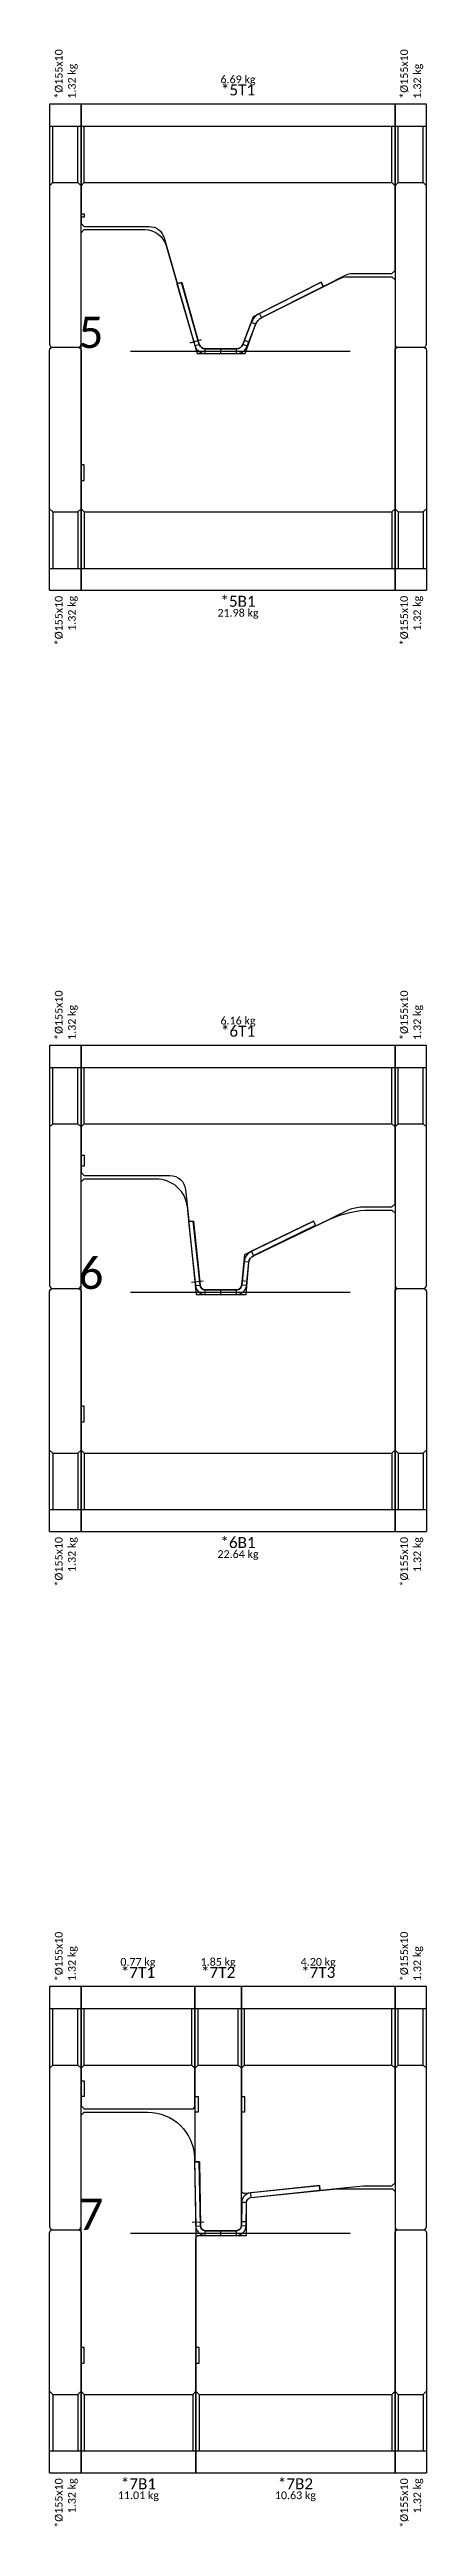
# Model space of a CAD drawing. Header units: millimetres. Extents: x -43 to 662, y -5184 to -4.
# Drawn here: x -20 to 100, y -2277 to -1488 of the extents above; entities that cross this region are included whole.
import ezdxf
from ezdxf.enums import TextEntityAlignment as Align

# ---------------------------------------------------------------- set-up
doc = ezdxf.new("R2010")
doc.units = ezdxf.units.MM
doc.layers.add('0-CAD-polyline', color=7, linetype='CONTINUOUS')
doc.styles.get("Standard").update_dxf_attribs({"font": 'calibri.ttf', "height": 3})

msp = doc.modelspace()

# ---------------------------------------------------------------- texts
at = {"layer": '0-CAD-polyline', "color": 5}
for s, p in [('*Ø155x10', (-16.78, -1503.34)), ('1.32 kg', (-12.58, -1503.34)), ('*Ø155x10', (93.22, -1503.34)), ('1.32 kg', (97.42, -1503.34)), ('*Ø155x10', (-16.78, -1803.44)), ('1.32 kg', (-12.58, -1803.44)), ('*Ø155x10', (93.22, -1803.44)), ('1.32 kg', (97.42, -1803.44)), ('*Ø155x10', (-16.78, -2103.54)), ('1.32 kg', (-12.58, -2103.54)), ('*Ø155x10', (93.22, -2103.54)), ('1.32 kg', (97.42, -2103.54))]:
    msp.add_text(s, height=2.45, rotation=90, dxfattribs=at).set_placement(p, align=Align.MIDDLE_LEFT)
for s, height, p in [('6.69 kg', 2.45, (40.32, -1499.14)), ('*5T1', 3.5, (40.32, -1503.34)), ('6.16 kg', 2.45, (40.32, -1799.24)), ('*6T1', 3.5, (40.32, -1803.44)), ('0.77 kg', 2.45, (8.45, -2099.34)), ('*7T1', 3.5, (8.45, -2103.54)), ('1.85 kg', 2.45, (33.99, -2099.34)), ('*7T2', 3.5, (33.99, -2103.54)), ('4.20 kg', 2.45, (65.86, -2099.34)), ('*7T3', 3.5, (65.86, -2103.54))]:
    msp.add_text(s, height=height, dxfattribs=at).set_placement(p, align=Align.BOTTOM_CENTER)
at = {"layer": '0-CAD-polyline'}
for s, p in [(' 5', (-13.97, -1582.84)), (' 6', (-13.97, -1882.84)), (' 7', (-13.97, -2182.84))]:
    msp.add_text(s, height=10, dxfattribs=at).set_placement(p)
at = {"layer": '0-CAD-polyline', "color": 1}
for s, p in [('*Ø155x10', (-16.78, -1661.84)), ('1.32 kg', (-12.58, -1661.84)), ('*Ø155x10', (93.22, -1661.84)), ('1.32 kg', (97.42, -1661.84)), ('*Ø155x10', (-16.78, -1961.94)), ('1.32 kg', (-12.58, -1961.94)), ('*Ø155x10', (93.22, -1961.94)), ('1.32 kg', (97.42, -1961.94)), ('*Ø155x10', (-16.78, -2262.04)), ('1.32 kg', (-12.58, -2262.04)), ('*Ø155x10', (93.22, -2262.04)), ('1.32 kg', (97.42, -2262.04))]:
    msp.add_text(s, height=2.45, rotation=90, dxfattribs=at).set_placement(p, align=Align.MIDDLE_RIGHT)
for s, height, p in [('21.98 kg', 2.45, (40.32, -1666.04)), ('*5B1', 3.5, (40.32, -1661.84)), ('22.64 kg', 2.45, (40.32, -1966.14)), ('*6B1', 3.5, (40.32, -1961.94)), ('11.01 kg', 2.45, (8.61, -2266.24)), ('*7B1', 3.5, (8.61, -2262.04)), ('10.63 kg', 2.45, (58.61, -2266.24)), ('*7B2', 3.5, (58.61, -2262.04))]:
    msp.add_text(s, height=height, dxfattribs=at).set_placement(p, align=Align.TOP_CENTER)

# ---------------------------------------------------------------- linework, layer by layer
at = {"layer": '0-CAD-polyline', "color": 1}
for p, q in [((100.32, -1505.09), (-19.68, -1505.09)), ((6.03, -1583.84), (76.03, -1583.84)), ((-8.68, -1620.09), (-9.68, -1620.09)), ((-9.68, -1625.09), (-8.68, -1625.09)), ((-8.68, -1625.09), (-8.68, -1620.09)), ((-19.68, -1634.09), (-18.68, -1635.09)), ((-9.68, -1634.09), (-10.68, -1635.09)), ((-9.68, -1634.09), (-8.68, -1635.09)), ((90.32, -1634.09), (89.32, -1635.09)), ((90.32, -1634.09), (91.32, -1635.09)), ((100.32, -1634.09), (99.32, -1635.09)), ((-18.68, -1635.09), (-18.68, -1653.09)), ((-18.68, -1635.09), (-10.68, -1635.09)), ((-18.68, -1635.09), (-18.68, -1653.09)), ((-10.68, -1635.09), (-10.68, -1653.09)), ((-10.68, -1635.09), (-10.68, -1653.09)), ((-8.68, -1635.09), (-8.68, -1653.09)), ((-8.68, -1635.09), (89.32, -1635.09)), ((-8.68, -1635.09), (-8.68, -1653.09)), ((89.32, -1635.09), (89.32, -1653.09)), ((89.32, -1635.09), (89.32, -1653.09)), ((91.32, -1635.09), (91.32, -1653.09)), ((91.32, -1635.09), (99.32, -1635.09)), ((91.32, -1635.09), (91.32, -1653.09)), ((99.32, -1635.09), (99.32, -1653.09)), ((99.32, -1635.09), (99.32, -1653.09)), ((-19.68, -1653.09), (-9.68, -1653.09)), ((-19.68, -1653.09), (-9.68, -1653.09)), ((-9.68, -1653.09), (90.32, -1653.09)), ((-9.68, -1653.09), (90.32, -1653.09)), ((90.32, -1653.09), (100.32, -1653.09)), ((90.32, -1653.09), (100.32, -1653.09)), ((-19.68, -1660.09), (100.32, -1660.09)), ((100.32, -1805.19), (-19.68, -1805.19)), ((6.03, -1883.84), (76.03, -1883.84)), ((-8.68, -1920.19), (-9.68, -1920.19)), ((-9.68, -1925.19), (-8.68, -1925.19)), ((-8.68, -1925.19), (-8.68, -1920.19)), ((-19.68, -1934.19), (-18.68, -1935.19)), ((-9.68, -1934.19), (-10.68, -1935.19)), ((-9.68, -1934.19), (-8.68, -1935.19)), ((90.32, -1934.19), (89.32, -1935.19)), ((90.32, -1934.19), (91.32, -1935.19)), ((100.32, -1934.19), (99.32, -1935.19)), ((-18.68, -1935.19), (-18.68, -1953.19)), ((-18.68, -1935.19), (-10.68, -1935.19)), ((-18.68, -1935.19), (-18.68, -1953.19)), ((-10.68, -1935.19), (-10.68, -1953.19)), ((-10.68, -1935.19), (-10.68, -1953.19)), ((-8.68, -1935.19), (-8.68, -1953.19)), ((-8.68, -1935.19), (89.32, -1935.19)), ((-8.68, -1935.19), (-8.68, -1953.19)), ((89.32, -1935.19), (89.32, -1953.19)), ((89.32, -1935.19), (89.32, -1953.19)), ((91.32, -1935.19), (91.32, -1953.19)), ((91.32, -1935.19), (99.32, -1935.19)), ((91.32, -1935.19), (91.32, -1953.19)), ((99.32, -1935.19), (99.32, -1953.19)), ((99.32, -1935.19), (99.32, -1953.19)), ((-19.68, -1953.19), (-9.68, -1953.19)), ((-19.68, -1953.19), (-9.68, -1953.19)), ((-9.68, -1953.19), (90.32, -1953.19)), ((-9.68, -1953.19), (90.32, -1953.19)), ((90.32, -1953.19), (100.32, -1953.19)), ((90.32, -1953.19), (100.32, -1953.19)), ((-19.68, -1960.19), (100.32, -1960.19)), ((100.32, -2105.29), (-19.68, -2105.29)), ((6.03, -2183.84), (76.03, -2183.84)), ((-8.68, -2220.29), (-9.68, -2220.29)), ((-9.68, -2225.29), (-8.68, -2225.29)), ((-8.68, -2225.29), (-8.68, -2220.29)), ((27.9, -2220.29), (26.9, -2220.29)), ((26.9, -2225.29), (27.9, -2225.29)), ((27.9, -2225.29), (27.9, -2220.29)), ((-19.68, -2234.29), (-18.68, -2235.29)), ((-9.68, -2234.29), (-10.68, -2235.29)), ((-9.68, -2234.29), (-8.68, -2235.29)), ((26.9, -2234.29), (25.9, -2235.29)), ((26.9, -2234.29), (27.9, -2235.29)), ((90.32, -2234.29), (89.32, -2235.29)), ((90.32, -2234.29), (91.32, -2235.29)), ((100.32, -2234.29), (99.32, -2235.29)), ((-18.68, -2235.29), (-18.68, -2253.29)), ((-18.68, -2235.29), (-10.68, -2235.29)), ((-18.68, -2235.29), (-18.68, -2253.29)), ((-10.68, -2235.29), (-10.68, -2253.29)), ((-10.68, -2235.29), (-10.68, -2253.29)), ((-8.68, -2235.29), (-8.68, -2253.29)), ((-8.68, -2235.29), (25.9, -2235.29)), ((-8.68, -2235.29), (-8.68, -2253.29)), ((25.9, -2235.29), (25.9, -2253.29)), ((25.9, -2235.29), (25.9, -2253.29)), ((27.9, -2235.29), (27.9, -2253.29)), ((27.9, -2235.29), (89.32, -2235.29)), ((27.9, -2235.29), (27.9, -2253.29)), ((89.32, -2235.29), (89.32, -2253.29)), ((89.32, -2235.29), (89.32, -2253.29)), ((91.32, -2235.29), (91.32, -2253.29)), ((91.32, -2235.29), (99.32, -2235.29)), ((91.32, -2235.29), (91.32, -2253.29)), ((99.32, -2235.29), (99.32, -2253.29)), ((99.32, -2235.29), (99.32, -2253.29)), ((-19.68, -2253.29), (-9.68, -2253.29)), ((-19.68, -2253.29), (-9.68, -2253.29)), ((-9.68, -2253.29), (26.9, -2253.29)), ((-9.68, -2253.29), (26.9, -2253.29)), ((26.9, -2253.29), (90.32, -2253.29)), ((26.9, -2253.29), (90.32, -2253.29)), ((90.32, -2253.29), (100.32, -2253.29)), ((90.32, -2253.29), (100.32, -2253.29)), ((-19.68, -2260.29), (100.32, -2260.29))]:
    msp.add_line(p, q, dxfattribs=at)
at = {"layer": '0-CAD-polyline', "color": 5}
for p, q in [((-19.68, -1512.09), (-9.68, -1512.09)), ((-19.68, -1512.09), (-9.68, -1512.09)), ((-18.68, -1530.09), (-18.68, -1512.09)), ((-18.68, -1530.09), (-18.68, -1512.09)), ((-10.68, -1530.09), (-10.68, -1512.09)), ((-10.68, -1530.09), (-10.68, -1512.09)), ((-9.68, -1512.09), (90.32, -1512.09)), ((-9.68, -1512.09), (90.32, -1512.09)), ((-8.68, -1530.09), (-8.68, -1512.09)), ((-8.68, -1530.09), (-8.68, -1512.09)), ((89.32, -1530.09), (89.32, -1512.09)), ((89.32, -1530.09), (89.32, -1512.09)), ((90.32, -1512.09), (100.32, -1512.09)), ((90.32, -1512.09), (100.32, -1512.09)), ((91.32, -1530.09), (91.32, -1512.09)), ((91.32, -1530.09), (91.32, -1512.09)), ((99.32, -1530.09), (99.32, -1512.09)), ((99.32, -1530.09), (99.32, -1512.09)), ((-19.68, -1531.09), (-18.68, -1530.09)), ((-18.68, -1530.09), (-10.68, -1530.09)), ((-9.68, -1531.09), (-10.68, -1530.09)), ((-9.68, -1531.09), (-8.68, -1530.09)), ((-8.68, -1530.09), (89.32, -1530.09)), ((90.32, -1531.09), (89.32, -1530.09)), ((90.32, -1531.09), (91.32, -1530.09)), ((91.32, -1530.09), (99.32, -1530.09)), ((100.32, -1531.09), (99.32, -1530.09)), ((-9.68, -1540.09), (-8.68, -1540.09)), ((-8.68, -1541.09), (-9.68, -1541.09)), ((-8.68, -1540.09), (-8.68, -1541.09)), ((45.96, -1575.24), (44.56, -1574.71)), ((47.84, -1573.15), (47.16, -1571.82)), ((26.54, -1582.08), (27.98, -1581.67)), ((29.87, -1584.59), (29.87, -1583.09)), ((34.87, -1584.59), (34.87, -1583.09)), ((39.87, -1584.59), (39.87, -1583.09)), ((43.27, -1582.25), (41.87, -1581.71)), ((-19.68, -1812.19), (-9.68, -1812.19)), ((-19.68, -1812.19), (-9.68, -1812.19)), ((-18.68, -1830.19), (-18.68, -1812.19)), ((-18.68, -1830.19), (-18.68, -1812.19)), ((-10.68, -1830.19), (-10.68, -1812.19)), ((-10.68, -1830.19), (-10.68, -1812.19)), ((-9.68, -1812.19), (90.32, -1812.19)), ((-9.68, -1812.19), (90.32, -1812.19)), ((-8.68, -1830.19), (-8.68, -1812.19)), ((-8.68, -1830.19), (-8.68, -1812.19)), ((89.32, -1830.19), (89.32, -1812.19)), ((89.32, -1830.19), (89.32, -1812.19)), ((90.32, -1812.19), (100.32, -1812.19)), ((90.32, -1812.19), (100.32, -1812.19)), ((91.32, -1830.19), (91.32, -1812.19)), ((91.32, -1830.19), (91.32, -1812.19)), ((99.32, -1830.19), (99.32, -1812.19)), ((99.32, -1830.19), (99.32, -1812.19)), ((-19.68, -1831.19), (-18.68, -1830.19)), ((-18.68, -1830.19), (-10.68, -1830.19)), ((-9.68, -1831.19), (-10.68, -1830.19)), ((-9.68, -1831.19), (-8.68, -1830.19)), ((-8.68, -1830.19), (89.32, -1830.19)), ((90.32, -1831.19), (89.32, -1830.19)), ((90.32, -1831.19), (91.32, -1830.19)), ((91.32, -1830.19), (99.32, -1830.19)), ((100.32, -1831.19), (99.32, -1830.19)), ((-9.68, -1840.19), (-8.68, -1840.19)), ((-8.68, -1843.69), (-9.68, -1843.69)), ((-8.68, -1840.19), (-8.68, -1843.69)), ((45.27, -1872.18), (44.61, -1870.84)), ((43.79, -1874.3), (42.29, -1874.15)), ((26.73, -1881.76), (28.22, -1881.61)), ((29.87, -1884.59), (29.87, -1883.09)), ((34.87, -1884.59), (34.87, -1883.09)), ((39.87, -1884.59), (39.87, -1883.09)), ((43, -1881.76), (41.51, -1881.61)), ((-19.68, -2112.29), (-9.68, -2112.29)), ((-19.68, -2112.29), (-9.68, -2112.29)), ((-18.68, -2130.29), (-18.68, -2112.29)), ((-18.68, -2130.29), (-18.68, -2112.29)), ((-10.68, -2130.29), (-10.68, -2112.29)), ((-10.68, -2130.29), (-10.68, -2112.29)), ((-9.68, -2112.29), (26.58, -2112.29)), ((-9.68, -2112.29), (26.58, -2112.29)), ((-8.68, -2130.29), (-8.68, -2112.29)), ((-8.68, -2130.29), (-8.68, -2112.29)), ((25.58, -2130.29), (25.58, -2112.29)), ((25.58, -2130.29), (25.58, -2112.29)), ((26.58, -2112.29), (41.39, -2112.29)), ((26.58, -2112.29), (41.39, -2112.29)), ((27.58, -2130.29), (27.58, -2112.29)), ((27.58, -2130.29), (27.58, -2112.29)), ((40.39, -2130.29), (40.39, -2112.29)), ((40.39, -2130.29), (40.39, -2112.29)), ((41.39, -2112.29), (90.32, -2112.29)), ((41.39, -2112.29), (90.32, -2112.29)), ((42.39, -2130.29), (42.39, -2112.29)), ((42.39, -2130.29), (42.39, -2112.29)), ((89.32, -2130.29), (89.32, -2112.29)), ((89.32, -2130.29), (89.32, -2112.29)), ((90.32, -2112.29), (100.32, -2112.29)), ((90.32, -2112.29), (100.32, -2112.29)), ((91.32, -2130.29), (91.32, -2112.29)), ((91.32, -2130.29), (91.32, -2112.29)), ((99.32, -2130.29), (99.32, -2112.29)), ((99.32, -2130.29), (99.32, -2112.29)), ((-19.68, -2131.29), (-18.68, -2130.29)), ((-18.68, -2130.29), (-10.68, -2130.29)), ((-9.68, -2131.29), (-10.68, -2130.29)), ((-9.68, -2131.29), (-8.68, -2130.29)), ((-8.68, -2130.29), (25.58, -2130.29)), ((26.58, -2131.29), (25.58, -2130.29)), ((26.58, -2131.29), (27.58, -2130.29)), ((27.58, -2130.29), (40.39, -2130.29)), ((41.39, -2131.29), (40.39, -2130.29)), ((41.39, -2131.29), (42.39, -2130.29)), ((42.39, -2130.29), (89.32, -2130.29)), ((90.32, -2131.29), (89.32, -2130.29)), ((90.32, -2131.29), (91.32, -2130.29)), ((91.32, -2130.29), (99.32, -2130.29)), ((100.32, -2131.29), (99.32, -2130.29)), ((-9.68, -2135.29), (-8.68, -2135.29)), ((-8.68, -2135.29), (-8.68, -2140.29)), ((-8.68, -2140.29), (-9.68, -2140.29)), ((26.58, -2140.29), (27.58, -2140.29)), ((27.58, -2145.29), (26.58, -2145.29)), ((27.58, -2140.29), (27.58, -2145.29)), ((41.39, -2140.29), (42.39, -2140.29)), ((42.39, -2145.29), (41.39, -2145.29)), ((42.39, -2140.29), (42.39, -2145.29)), ((44.52, -2172.48), (44.37, -2170.98)), ((43.02, -2174.12), (41.52, -2174.09)), ((26.84, -2181.61), (28.34, -2181.59)), ((29.87, -2184.59), (29.87, -2183.09)), ((34.87, -2184.59), (34.87, -2183.09)), ((39.87, -2184.59), (39.87, -2183.09)), ((42.89, -2181.61), (41.39, -2181.59))]:
    msp.add_line(p, q, dxfattribs=at)
at = {"layer": '0-CAD-polyline', "color": 4}
for p, q in [((20.89, -1562.37), (22.33, -1561.96)), ((20.89, -1562.37), (22.33, -1561.96)), ((25.12, -1581.19), (28.72, -1580.16)), ((25.12, -1581.19), (28.72, -1580.16)), ((43.75, -1581), (42.35, -1580.47)), ((43.75, -1581), (42.35, -1580.47)), ((24.59, -1861.38), (26.08, -1861.22)), ((24.59, -1861.38), (26.08, -1861.22)), ((25.48, -1880.64), (29.21, -1880.25)), ((25.48, -1880.64), (29.21, -1880.25)), ((43.14, -1880.44), (41.65, -1880.28)), ((43.14, -1880.44), (41.65, -1880.28)), ((26.49, -2161.12), (27.99, -2161.09)), ((26.49, -2161.12), (27.99, -2161.09)), ((25.7, -2180.38), (29.45, -2180.32)), ((25.7, -2180.38), (29.45, -2180.32)), ((42.91, -2180.28), (41.41, -2180.26)), ((42.91, -2180.28), (41.41, -2180.26))]:
    msp.add_line(p, q, dxfattribs=at)
at = {"layer": '0-CAD-polyline', "color": 5}
for points in [[(-19.68, -1505.09), (-19.68, -1581.59, 0.414214), (-18.68, -1582.59), (-10.68, -1582.59, 0.414214), (-9.68, -1581.59), (-9.68, -1505.09)], [(-9.68, -1505.09), (-9.68, -1543.09), (-8.68, -1544.09), (11.98, -1544.09, -0.334595), (16.79, -1547.71), (20.93, -1562.15, 0.414218), (21.18, -1562.29), (22.42, -1561.94), (27.98, -1581.66, 0.335809), (29.87, -1583.09), (39.87, -1583.09, 0.310508), (41.87, -1581.71), (45.3, -1572.76), (66.76, -1561.83), (67.38, -1563.03, 0.414213), (67.64, -1563.12), (74.5, -1559.63, -0.118358), (76.77, -1559.09), (89.32, -1559.09), (90.32, -1558.09), (90.32, -1505.09)], [(90.32, -1505.09), (90.32, -1581.59, 0.414214), (91.32, -1582.59), (99.32, -1582.59, 0.414214), (100.32, -1581.59), (100.32, -1505.09)], [(22.33, -1561.96), (20.89, -1562.37), (26.54, -1582.08, 0.334595), (29.87, -1584.59), (34.87, -1584.59), (39.87, -1584.59, 0.310508), (43.27, -1582.25), (45.96, -1575.24, -0.185339), (47.84, -1573.15), (67.44, -1563.17), (66.76, -1561.83), (47.16, -1571.82, 0.185339), (44.56, -1574.71), (41.87, -1581.71, -0.310508), (39.87, -1583.09), (34.87, -1583.09), (29.87, -1583.09, -0.334595), (27.98, -1581.67), (22.33, -1561.96)], [(-19.68, -1805.19), (-19.68, -1881.69, 0.414214), (-18.68, -1882.69), (-10.68, -1882.69, 0.414214), (-9.68, -1881.69), (-9.68, -1805.19)], [(-9.68, -1805.19), (-9.68, -1845.69), (-8.68, -1846.69), (18.65, -1846.69, -0.383864), (23.62, -1851.16), (24.68, -1861.17, 0.414218), (24.9, -1861.34), (26.18, -1861.21), (28.23, -1881.61, 0.385116), (29.87, -1883.09), (39.87, -1883.09, 0.383864), (41.5, -1881.62), (42.53, -1871.84), (64.38, -1861.18), (65.01, -1862.47, 0.41166), (65.28, -1862.56), (75.56, -1857.66, -0.111726), (79.87, -1856.69), (89.32, -1856.69), (90.32, -1855.69), (90.32, -1805.19)], [(90.32, -1805.19), (90.32, -1881.69, 0.414214), (91.32, -1882.69), (99.32, -1882.69, 0.414214), (100.32, -1881.69), (100.32, -1805.19)], [(26.08, -1861.22), (24.59, -1861.38), (26.73, -1881.76, 0.383864), (29.87, -1884.59), (34.87, -1884.59), (39.87, -1884.59, 0.383864), (43, -1881.76), (43.79, -1874.3, -0.258618), (45.27, -1872.18), (65.04, -1862.54), (64.39, -1861.19), (44.61, -1870.84, 0.258618), (42.29, -1874.15), (41.51, -1881.61, -0.383864), (39.87, -1883.09), (34.87, -1883.09), (29.87, -1883.09, -0.383864), (28.22, -1881.61), (26.08, -1861.22)], [(-19.68, -2105.29), (-19.68, -2181.79, 0.414214), (-18.68, -2182.79), (-10.68, -2182.79, 0.414214), (-9.68, -2181.79), (-9.68, -2105.29)], [(-9.68, -2105.29), (-9.68, -2143.29), (-8.68, -2144.29), (25.58, -2144.29, 0.414214), (26.58, -2143.29), (26.58, -2105.29)], [(26.58, -2105.29), (26.58, -2160.91, 0.419332), (26.79, -2161.11), (28.07, -2161.09), (28.34, -2181.58, 0.410384), (29.87, -2183.09), (39.87, -2183.09, 0.414214), (41.39, -2181.56), (41.39, -2105.29)], [(41.39, -2105.29), (41.39, -2170.19, 0.445229), (42.5, -2171.18), (66.25, -2168.68), (66.38, -2169.97, 0.412936), (66.6, -2170.15), (80.17, -2168.79), (89.32, -2168.79), (90.32, -2167.79), (90.32, -2105.29)], [(90.32, -2105.29), (90.32, -2181.79, 0.414214), (91.32, -2182.79), (99.32, -2182.79, 0.414214), (100.32, -2181.79), (100.32, -2105.29)], [(27.99, -2161.09), (26.49, -2161.12), (26.84, -2181.61, 0.409111), (29.87, -2184.59), (34.87, -2184.59), (39.87, -2184.59, 0.409111), (42.89, -2181.61), (43.02, -2174.12, -0.378866), (44.52, -2172.48), (66.4, -2170.18), (66.25, -2168.68), (44.37, -2170.98, 0.378866), (41.52, -2174.09), (41.39, -2181.59, -0.409111), (39.87, -2183.09), (34.87, -2183.09), (29.87, -2183.09, -0.409111), (28.34, -2181.59), (27.99, -2161.09)]]:
    msp.add_lwpolyline(points, format="xyb", dxfattribs=at)
for points in [[(-19.68, -1531.09), (-18.68, -1530.09), (-10.68, -1530.09), (-9.68, -1531.09)], [(-9.68, -1531.09), (-8.68, -1530.09), (89.32, -1530.09), (90.32, -1531.09)], [(90.32, -1531.09), (91.32, -1530.09), (99.32, -1530.09), (100.32, -1531.09)], [(-19.68, -1831.19), (-18.68, -1830.19), (-10.68, -1830.19), (-9.68, -1831.19)], [(-9.68, -1831.19), (-8.68, -1830.19), (89.32, -1830.19), (90.32, -1831.19)], [(90.32, -1831.19), (91.32, -1830.19), (99.32, -1830.19), (100.32, -1831.19)], [(-19.68, -2131.29), (-18.68, -2130.29), (-10.68, -2130.29), (-9.68, -2131.29)], [(-9.68, -2131.29), (-8.68, -2130.29), (25.58, -2130.29), (26.58, -2131.29)], [(26.58, -2131.29), (27.58, -2130.29), (40.39, -2130.29), (41.39, -2131.29)], [(41.39, -2131.29), (42.39, -2130.29), (89.32, -2130.29), (90.32, -2131.29)], [(90.32, -2131.29), (91.32, -2130.29), (99.32, -2130.29), (100.32, -2131.29)]]:
    msp.add_lwpolyline(points, dxfattribs=at)
at = {"layer": '0-CAD-polyline', "color": 1}
for points in [[(-9.68, -1660.09), (-9.68, -1546.09), (-8.68, -1545.09), (10.66, -1545.09, -0.334595), (17.39, -1550.16), (27.26, -1584.59), (42.56, -1584.59), (45.93, -1575.31, -0.190986), (47.86, -1573.15), (72.28, -1560.84, -0.117252), (75.43, -1560.09), (89.32, -1560.09), (90.32, -1561.09), (90.32, -1660.09)], [(-19.68, -1660.09), (-19.68, -1583.59, -0.414214), (-18.68, -1582.59), (-10.68, -1582.59, -0.414214), (-9.68, -1583.59), (-9.68, -1660.09)], [(90.32, -1660.09), (90.32, -1583.59, -0.414214), (91.32, -1582.59), (99.32, -1582.59, -0.414214), (100.32, -1583.59), (100.32, -1660.09)], [(-9.68, -1960.19), (-9.68, -1848.69), (-8.68, -1847.69), (14.15, -1847.69, -0.383864), (24.1, -1856.64), (27.04, -1884.59), (42.88, -1884.59), (43.77, -1874.36, -0.265612), (45.25, -1872.23), (69.61, -1860.61, -0.111726), (82.53, -1857.69), (89.32, -1857.69), (90.32, -1858.69), (90.32, -1960.19)], [(-19.68, -1960.19), (-19.68, -1883.69, -0.414214), (-18.68, -1882.69), (-10.68, -1882.69, -0.414214), (-9.68, -1883.69), (-9.68, -1960.19)], [(90.32, -1960.19), (90.32, -1883.69, -0.414214), (91.32, -1882.69), (99.32, -1882.69, -0.414214), (100.32, -1883.69), (100.32, -1960.19)], [(-9.68, -2260.29), (-9.68, -2146.29), (-8.68, -2145.29), (11.47, -2145.29, -0.409111), (26.47, -2160.02), (26.9, -2184.59), (26.9, -2260.29)], [(26.9, -2260.29), (26.9, -2185.59, -0.414214), (27.9, -2184.59), (43.02, -2184.59), (43.02, -2174.15, -0.385116), (44.53, -2172.47), (70.73, -2169.84, -0.025094), (71.74, -2169.79), (89.52, -2169.79), (90.32, -2170.59), (90.32, -2260.29)], [(-19.68, -2260.29), (-19.68, -2183.79, -0.414214), (-18.68, -2182.79), (-10.68, -2182.79, -0.414214), (-9.68, -2183.79), (-9.68, -2260.29)], [(90.32, -2260.29), (90.32, -2183.79, -0.414214), (91.32, -2182.79), (99.32, -2182.79, -0.414214), (100.32, -2183.79), (100.32, -2260.29)]]:
    msp.add_lwpolyline(points, format="xyb", dxfattribs=at)
for points in [[(-19.68, -1634.09), (-18.68, -1635.09), (-10.68, -1635.09), (-9.68, -1634.09)], [(-9.68, -1634.09), (-8.68, -1635.09), (89.32, -1635.09), (90.32, -1634.09)], [(90.32, -1634.09), (91.32, -1635.09), (99.32, -1635.09), (100.32, -1634.09)], [(-19.68, -1934.19), (-18.68, -1935.19), (-10.68, -1935.19), (-9.68, -1934.19)], [(-9.68, -1934.19), (-8.68, -1935.19), (89.32, -1935.19), (90.32, -1934.19)], [(90.32, -1934.19), (91.32, -1935.19), (99.32, -1935.19), (100.32, -1934.19)], [(-19.68, -2234.29), (-18.68, -2235.29), (-10.68, -2235.29), (-9.68, -2234.29)], [(-9.68, -2234.29), (-8.68, -2235.29), (25.9, -2235.29), (26.9, -2234.29)], [(26.9, -2234.29), (27.9, -2235.29), (89.32, -2235.29), (90.32, -2234.29)], [(90.32, -2234.29), (91.32, -2235.29), (99.32, -2235.29), (100.32, -2234.29)]]:
    msp.add_lwpolyline(points, dxfattribs=at)

msp.set_redraw_order([(e.dxf.handle, doc.entitydb.next_handle()) for e in msp.query("TEXT MTEXT ATTDEF DIMENSION ARC_DIMENSION")])  # texts and dimensions are drawn at this point

doc.saveas('drawing.dxf')
